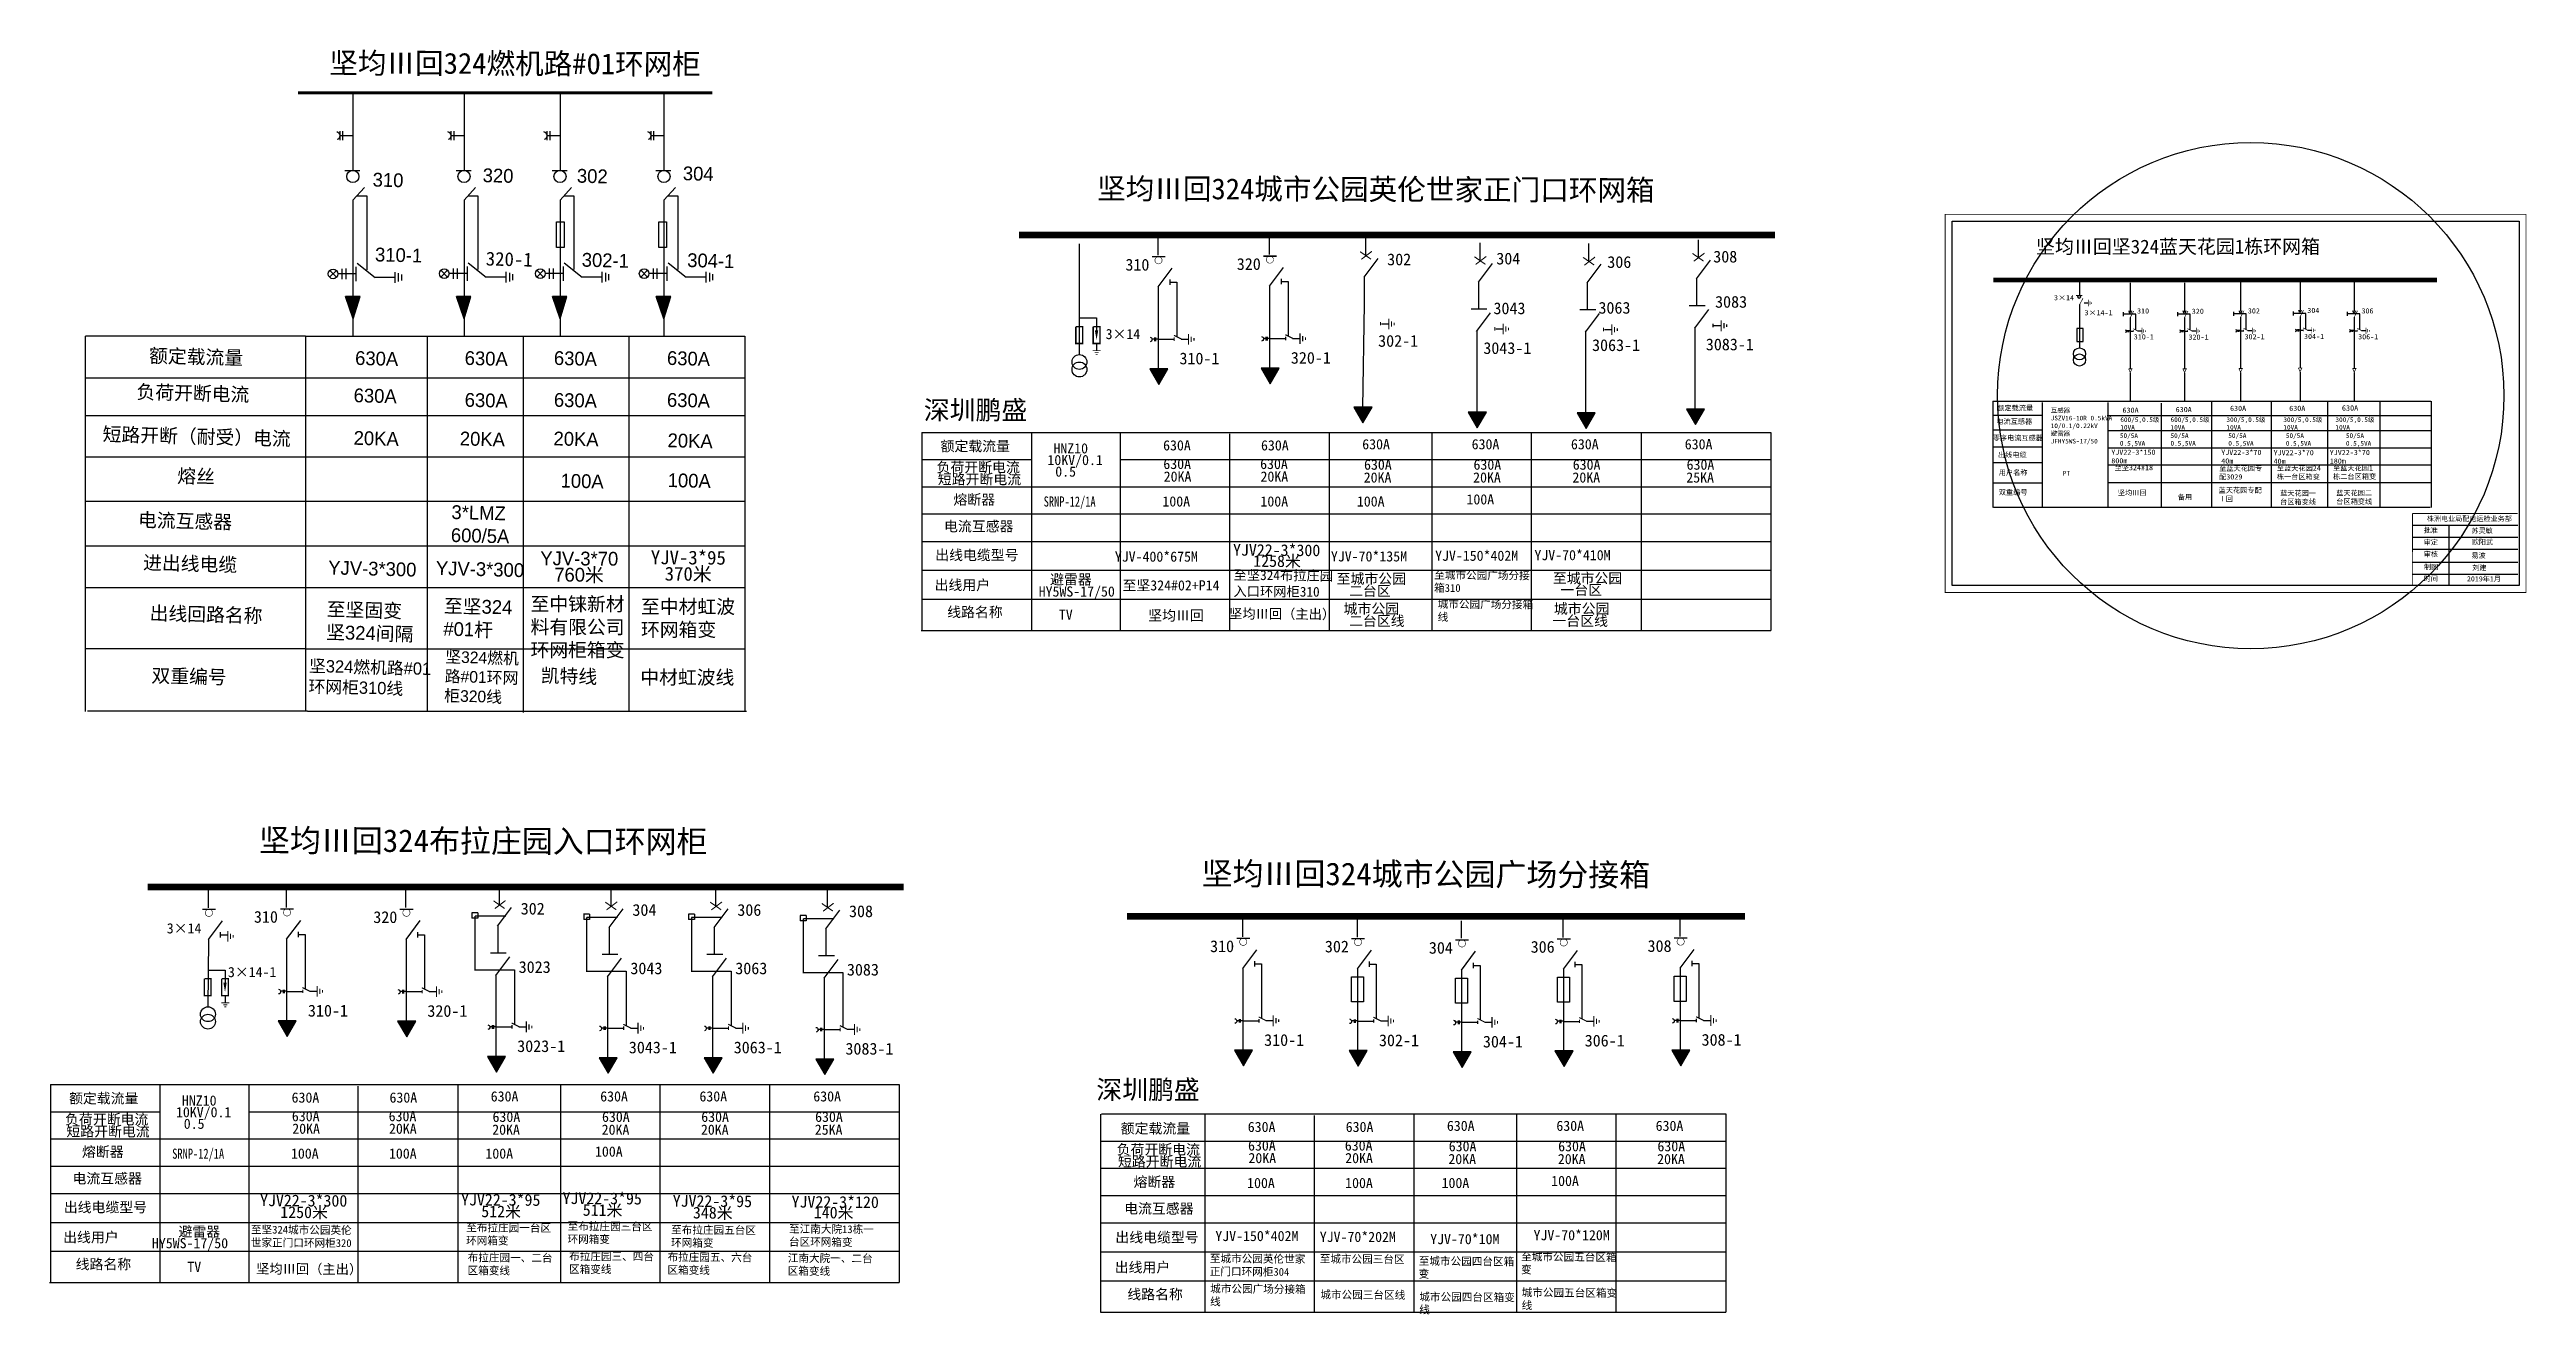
# Model space of a CAD drawing. Header units: millimetres. Extents: x 510 to 1045, y 2237 to 2510.
import ezdxf

# ---------------------------------------------------------------- set-up
doc = ezdxf.new("R2010")
doc.units = ezdxf.units.MM
doc.linetypes.add('ACAD_ISO02W100', pattern=[15, 12, -3])
doc.linetypes.add('CENTER', pattern=[50.8, 31.75, -6.35, 6.35, -6.35])
doc.layers.add('1', color=7, linetype='Continuous')
doc.layers.add('2', color=7, linetype='Continuous')
doc.styles.add('HZ', font='', dxfattribs={"width": 0.75})
doc.styles.add('hztxt_txtstyle_0.00_0_0', font='simkai.ttf')
doc.styles.add('hztxt_txtstyle_2.70_0_0', font='simkai.ttf', dxfattribs={"height": 2.7})
doc.styles.add('字体', font='', dxfattribs={"height": 2.5})
doc.styles.get('HZ').set_extended_font_data('楷体_GB2312')
doc.styles.get('字体').set_extended_font_data('楷体_GB2312')

msp = doc.modelspace()

# ---------------------------------------------------------------- texts
at = {"color": 0}
for s, p in [('310', (742.24, 2462.34)), ('320', (766.31, 2462.49)), ('302', (798.8, 2463.49)), ('304', (822.37, 2463.67)), ('306', (846.35, 2462.92)), ('308', (869.24, 2464.09)), ('3083', (869.64, 2454.32)), ('3043', (821.76, 2452.92)), ('3063', (844.44, 2453.03)), ('302-1', (796.85, 2445.88)), ('3043-1', (819.57, 2444.32)), ('3063-1', (843.06, 2444.96)), ('3083-1', (867.64, 2445.12)), ('310-1', (753.92, 2442.08)), ('320-1', (777.99, 2442.22)), ('310', (553.97, 2321.42)), ('320', (579.76, 2321.36)), ('302', (611.61, 2323.19)), ('304', (635.74, 2322.91)), ('306', (658.4, 2322.91)), ('308', (682.53, 2322.63)), ('310', (760.54, 2315.07)), ('302', (785.34, 2315.01)), ('304', (807.81, 2314.73)), ('306', (829.8, 2314.94)), ('308', (855.05, 2315.12)), ('3023', (611.17, 2310.57)), ('3043', (635.3, 2310.29)), ('3063', (657.96, 2310.29)), ('3083', (682.08, 2310.01)), ('310-1', (565.64, 2301.15)), ('320-1', (591.44, 2301.09)), ('3023-1', (610.85, 2293.48)), ('3043-1', (634.97, 2293.2)), ('3063-1', (657.63, 2293.2)), ('310-1', (772.22, 2294.8)), ('302-1', (797.02, 2294.74)), ('304-1', (819.48, 2294.46)), ('306-1', (841.47, 2294.68)), ('308-1', (866.72, 2294.85)), ('3083-1', (681.76, 2292.92))]:
    msp.add_text(s, height=2.541, dxfattribs=at).set_placement(p)
at = {"color": 0, "linetype": 'Continuous', "style": 'hztxt_txtstyle_2.70_0_0'}
for s, p in [('3×14', (942.86, 2455.93)), ('3×14-1', (949.45, 2452.68)), ('310', (960.8, 2453.07)), ('320', (972.63, 2453.01)), ('302', (984.74, 2453.08)), ('304', (997.59, 2453.17)), ('306', (1009.29, 2453.08)), ('310-1', (960.09, 2447.47)), ('320-1', (971.91, 2447.42)), ('302-1', (984.02, 2447.49)), ('304-1', (996.87, 2447.58)), ('306-1', (1008.57, 2447.49))]:
    msp.add_text(s, height=1.109, dxfattribs=at).set_placement(p)
at = {"style": 'HZ'}
for s, height, p in [('3×14', 2.199, (737.97, 2447.53)), ('深圳鹏盛', 4.096, (698.69, 2430.15)), ('额定载流量', 2.199, (702.31, 2423.3)), ('HNZ10', 2.199, (726.69, 2422.83)), ('630A', 2.199, (750.39, 2423.48)), ('630A', 2.199, (771.54, 2423.48)), ('630A', 2.199, (793.41, 2423.72)), ('630A', 2.199, (817.05, 2423.72)), ('630A', 2.199, (838.5, 2423.72)), ('630A', 2.199, (863.09, 2423.72)), ('负荷开断电流', 2.199, (701.44, 2418.76)), ('10KV/0.1', 2.199, (725.4, 2420.31)), ('0.5', 2.199, (727.09, 2417.81)), ('630A', 2.199, (750.44, 2419.46)), ('20KA', 2.199, (750.52, 2416.74)), ('630A', 2.199, (771.35, 2419.46)), ('20KA', 2.199, (771.43, 2416.74)), ('20KA', 2.199, (793.73, 2416.54)), ('630A', 2.199, (793.8, 2419.31)), ('20KA', 2.199, (817.37, 2416.54)), ('630A', 2.199, (817.45, 2419.31)), ('20KA', 2.199, (838.82, 2416.54)), ('630A', 2.199, (838.89, 2419.31)), ('25KA', 2.199, (863.42, 2416.54)), ('630A', 2.199, (863.49, 2419.31)), ('短路开断电流', 2.199, (701.72, 2416.16)), ('熔断器', 2.199, (705.09, 2411.75)), ('100A', 2.199, (750.24, 2411.36)), ('100A', 2.199, (771.42, 2411.36)), ('100A', 2.199, (792.25, 2411.36)), ('100A', 2.199, (815.93, 2411.81)), ('电流互感器', 2.199, (703.06, 2405.99)), ('出线电缆型号', 2.199, (701.16, 2399.77)), ('YJV-400*675M', 2.1988, (739.96, 2399.44)), ('YJV-70*135M', 2.1988, (786.64, 2399.49)), ('YJV-150*402M', 2.1988, (809.15, 2399.63)), ('YJV-70*410M', 2.1988, (830.61, 2399.76)), ('至城市公园 ', 2.199, (834.58, 2394.78)), ('出线用户 ', 2.199, (701.02, 2393.3)), ('HY5WS-17/50', 2.1988, (723.51, 2391.9)), ('避雷器', 2.199, (725.96, 2394.51)), ('至坚324#02+P14', 2.1988, (741.62, 2393.22)), ('至城市公园 ', 2.199, (787.88, 2394.67)), (' 二台区', 2.199, (789.07, 2392.03)), ('一台区', 2.199, (836.24, 2392.23)), ('线路名称', 2.199, (703.74, 2387.46)), ('TV', 2.199, (727.87, 2386.89)), ('坚均Ⅲ回', 2.199, (747.18, 2386.73)), (' 城市公园 ', 2.199, (787.88, 2388.19)), (' 二台区线', 2.199, (789.07, 2385.55)), (' 一台区线', 2.199, (833.01, 2385.55)), ('  城市公园 ', 2.199, (831.82, 2388.19)), ('3×14', 2.199, (535.14, 2319.11)), ('3×14-1', 2.199, (548.35, 2309.66)), ('630A', 2.199, (605.13, 2282.8)), ('630A', 2.199, (628.78, 2282.8)), ('630A', 2.199, (650.22, 2282.8)), ('630A', 2.199, (674.82, 2282.8)), ('深圳鹏盛', 4.096, (735.96, 2283.3)), ('负荷开断电流', 2.199, (513.16, 2277.84)), ('额定载流量', 2.199, (514.03, 2282.38)), ('10KV/0.1', 2.199, (537.13, 2279.39)), ('HNZ10', 2.199, (538.42, 2281.9)), ('630A', 2.199, (562.11, 2282.55)), ('630A', 2.199, (562.17, 2278.53)), ('630A', 2.199, (583.08, 2278.53)), ('630A', 2.199, (583.26, 2282.55)), ('630A', 2.199, (605.52, 2278.38)), ('630A', 2.199, (629.17, 2278.38)), ('630A', 2.199, (650.61, 2278.38)), ('630A', 2.199, (675.21, 2278.38)), ('短路开断电流', 2.199, (513.45, 2275.24)), ('0.5', 2.199, (538.81, 2276.88)), ('20KA', 2.199, (562.25, 2275.82)), ('20KA', 2.199, (583.15, 2275.82)), ('20KA', 2.199, (605.45, 2275.61)), ('20KA', 2.199, (629.1, 2275.61)), ('20KA', 2.199, (650.54, 2275.61)), ('25KA', 2.199, (675.14, 2275.61)), ('额定载流量', 2.199, (741.23, 2275.87)), ('630A', 2.199, (768.68, 2276.2)), ('630A', 2.199, (768.74, 2272.18)), ('630A', 2.199, (789.65, 2272.18)), ('630A', 2.199, (789.84, 2276.2)), ('630A', 2.199, (811.7, 2276.44)), ('630A', 2.199, (812.1, 2272.03)), ('630A', 2.199, (835.35, 2276.44)), ('630A', 2.199, (835.74, 2272.03)), ('630A', 2.199, (856.8, 2276.44)), ('630A', 2.199, (857.19, 2272.03)), ('熔断器', 2.199, (516.82, 2270.83)), ('100A', 2.199, (561.97, 2270.44)), ('100A', 2.199, (583.14, 2270.44)), ('100A', 2.199, (603.98, 2270.44)), ('100A', 2.199, (627.65, 2270.88)), ('负荷开断电流', 2.199, (740.36, 2271.33)), ('短路开断电流', 2.199, (740.64, 2268.73)), ('20KA', 2.199, (768.82, 2269.47)), ('20KA', 2.199, (789.73, 2269.47)), ('20KA', 2.199, (812.02, 2269.26)), ('20KA', 2.199, (835.67, 2269.26)), ('20KA', 2.199, (857.12, 2269.26)), ('电流互感器', 2.199, (514.78, 2265.07)), ('熔断器', 2.199, (744.01, 2264.32)), ('100A', 2.199, (768.54, 2264.09)), ('100A', 2.199, (789.72, 2264.09)), ('100A', 2.199, (810.55, 2264.09)), ('100A', 2.199, (834.23, 2264.53)), ('出线电缆型号', 2.199, (512.89, 2258.84)), ('电流互感器', 2.199, (741.98, 2258.56)), ('出线用户 ', 2.199, (512.75, 2252.37)), ('HY5WS-17/50', 2.1988, (531.94, 2251.08)), ('避雷器', 2.199, (537.68, 2253.58)), ('出线电缆型号', 2.199, (740.08, 2252.34)), ('YJV-150*402M', 2.1988, (761.67, 2252.63)), ('YJV-70*202M', 2.1988, (784.23, 2252.44)), ('YJV-70*10M', 2.199, (808.09, 2251.96)), ('YJV-70*120M', 2.1988, (830.42, 2252.81)), ('线路名称', 2.199, (515.46, 2246.54)), ('TV', 2.199, (539.59, 2245.96)), ('出线用户 ', 2.199, (739.94, 2245.87)), ('线路名称', 2.199, (742.66, 2240.03))]:
    msp.add_text(s, height=height, dxfattribs=at).set_placement(p)
at = {"attachment_point": 1}
for s, insert, char_height, width, rotation in [('{\\fKaiTi_GB2312|b0|i0|c134|p49;\\P\\H4x;坚均Ⅲ回324燃机路#01环网柜}', (570.27, 2511.37), 1.1323, 448.941, 359.8283), ('{\\f\uffbfﾬￌﾣﾤ_GB2312|b0|i0|c134|p49;\\H4x;\\P310}', (579.79, 2488.46), 0.7449, 295.3559, 358.5424), ('{\\f\uffbfﾬￌﾣﾤ_GB2312|b0|i0|c134|p49;\\P\\H4x;320}', (603.47, 2485.68), 0.7449, 295.3559, 358.5424), ('{\\f\uffbfﾬￌﾣﾤ_GB2312|b0|i0|c134|p49;\\P\\H4x;302}', (623.82, 2485.57), 0.7449, 295.3559, 358.5424), ('{\\f\uffbfﾬￌﾣﾤ_GB2312|b0|i0|c134|p49;\\P\\H4x;304}', (646.71, 2486.1), 0.7449, 295.3559, 358.5424), ('{\\fKaiTi_GB2312|b0|i0|c134|p49;\\P\\fSimSun|b0|i0|c134|p2;\\H4x;坚均Ⅲ回\\fKaiTi_GB2312|b0|i0|c134|p49;324\\fSimSun|b0|i0|c134|p2;城市公园英伦世家正门口环网箱}', (736.14, 2484.24), 1.13231, 448.941, 359.8283), ('{\\f\uffbfﾬￌﾣﾤ_GB2312|b0|i0|c134|p49;\\P\\H4x;310-1}', (580.21, 2468.56), 0.7449, 295.3559, 358.5424), ('{\\fKaiTi_GB2312|b0|i0|c134|p49;\\P\\H4x;320-1}', (604.13, 2467.67), 0.7449, 295.3559, 358.5424), ('{\\f\uffbfﾬￌﾣﾤ_GB2312|b0|i0|c134|p49;\\P\\H4x;302-1}', (624.87, 2467.42), 0.7449, 295.3559, 358.5424), ('{\\f\uffbfﾬￌﾣﾤ_GB2312|b0|i0|c134|p49;\\P\\H4x;304-1}', (647.66, 2467.34), 0.7449, 295.3559, 358.5424), ('{\\f\uffbfﾬￌﾣﾤ_GB2312|b0|i0|c134|p49;\\H4x;额定载流量}', (531.37, 2445.48), 0.7449, 295.3559, 358.5424), ('{\\f\uffbfﾬￌﾣﾤ_GB2312|b0|i0|c134|p49;\\H4x;630A}', (575.88, 2444.95), 0.7449, 295.3559, 358.5424), ('{\\f\uffbfﾬￌﾣﾤ_GB2312|b0|i0|c134|p49;\\H4x;630A}', (599.55, 2444.95), 0.7449, 295.3559, 358.5424), ('{\\f\uffbfﾬￌﾣﾤ_GB2312|b0|i0|c134|p49;\\H4x;630A}', (618.82, 2444.95), 0.7449, 295.3559, 358.5424), ('{\\f\uffbfﾬￌﾣﾤ_GB2312|b0|i0|c134|p49;\\H4x;630A}', (643.25, 2444.95), 0.7449, 295.3559, 358.5424), ('{\\f\uffbfﾬￌﾣﾤ_GB2312|b0|i0|c134|p49;\\H4x;负荷开断电流}', (528.64, 2437.65), 0.7449, 295.3559, 358.5424), ('{\\f\uffbfﾬￌﾣﾤ_GB2312|b0|i0|c134|p49;\\H4x;630A}', (575.56, 2436.89), 0.7449, 295.3559, 358.5424), ('{\\f\uffbfﾬￌﾣﾤ_GB2312|b0|i0|c134|p49;\\H4x;630A}', (599.55, 2435.91), 0.7449, 295.3559, 358.5424), ('{\\f\uffbfﾬￌﾣﾤ_GB2312|b0|i0|c134|p49;\\H4x;630A}', (618.82, 2435.91), 0.7449, 295.3559, 358.5424), ('{\\f\uffbfﾬￌﾣﾤ_GB2312|b0|i0|c134|p49;\\H4x;630A}', (643.25, 2435.91), 0.7449, 295.3559, 358.5424), ('{\\f\uffbfﾬￌﾣﾤ_GB2312|b0|i0|c134|p49;\\H4x;短路开断（耐受）电流}', (521.33, 2428.51), 0.7449, 295.3559, 358.5424), ('{\\f\uffbfﾬￌﾣﾤ_GB2312|b0|i0|c134|p49;\\H4x;20KA}', (575.56, 2427.69), 0.7449, 295.3559, 358.5424), ('{\\f\uffbfﾬￌﾣﾤ_GB2312|b0|i0|c134|p49;\\H4x;20KA}', (598.5, 2427.56), 0.7449, 295.3559, 358.5424), ('{\\f\uffbfﾬￌﾣﾤ_GB2312|b0|i0|c134|p49;\\H4x;20KA}', (618.74, 2427.56), 0.7449, 295.3559, 358.5424), ('{\\f\uffbfﾬￌﾣﾤ_GB2312|b0|i0|c134|p49;\\H4x;20KA}', (643.38, 2427.17), 0.7449, 295.3559, 358.5424), ('{\\f\uffbfﾬￌﾣﾤ_GB2312|b0|i0|c134|p49;\\H4x;熔丝}', (537.46, 2419.49), 0.7449, 295.3559, 358.5424), ('{\\f\uffbfﾬￌﾣﾤ_GB2312|b0|i0|c134|p49;\\H4x;100A}', (620.27, 2418.46), 0.7449, 295.3559, 358.5424), ('{\\f\uffbfﾬￌﾣﾤ_GB2312|b0|i0|c134|p49;\\H4x;100A}', (643.41, 2418.56), 0.7449, 295.3559, 358.5424), ('{\\f\uffbfﾬￌﾣﾤ_GB2312|b0|i0|c134|p49;\\H4x;电流互感器}', (528.98, 2409.99), 0.7449, 295.3559, 358.5424), ('{\\f\uffbfﾬￌﾣﾤ_GB2312|b0|i0|c134|p49;\\H4x;3*LMZ\\P600/5A}', (596.69, 2411.65), 0.7449, 295.3559, 358.5424), ('{\\fSimSun|b0|i0|c134|p2;YJV22-3*300}', (765.5, 2403.27), 2.52, 295.3559, 359.6072), ('{\\f\uffbfﾬￌﾣﾤ_GB2312|b0|i0|c134|p49;\\H4x;进出线电缆}', (530.08, 2400.76), 0.7449, 295.3559, 358.5424), ('{\\f\uffbfﾬￌﾣﾤ_GB2312|b0|i0|c134|p49;\\H4x;YJV-3*300}', (570.07, 2399.67), 0.7449, 295.3559, 358.5424), ('{\\f\uffbfﾬￌﾣﾤ_GB2312|b0|i0|c134|p49;\\H4x;YJV-3*300}', (593.33, 2399.56), 0.7449, 295.3559, 358.5424), ('{\\f\uffbfﾬￌﾣﾤ_GB2312|b0|i0|c134|p49;\\H4x;YJV-3*70}', (615.86, 2401.67), 0.7449, 295.3559, 359.6072), ('{\\f\uffbfﾬￌﾣﾤ_GB2312|b0|i0|c134|p49;\\H4x;760米}', (618.86, 2398.14), 0.7449, 295.3559, 359.6072), ('{\\fSimSun|b0|i0|c134|p2;\\H4x;YJV-3*95}', (639.72, 2401.88), 0.7449, 295.3559, 359.6072), ('{\\fSimSun|b0|i0|c134|p2;\\H4x;370米}', (642.72, 2398.34), 0.7449, 295.3559, 359.6072), ('{\\fSimSun|b0|i0|c134|p2;\\C7;至坚324布拉庄园入口环网柜310}', (765.63, 2397.61), 2.1, 23.3471, 359.6072), ('{\\fSimSun|b0|i0|c134|p2;1258米}', (769.87, 2400.86), 2.52, 295.3559, 359.6072), ('{\\fSimSun|b0|i0|c134|p2;\\C7;至城市公园广场分接箱310}', (808.97, 2397.42), 1.68, 20.619, 359.6072), ('{\\fKaiTi_GB2312|b0|i0|c134|p49;\\H4x;至中铼新材料有限公司环网柜箱变}', (613.73, 2391.78), 0.7449, 24.247, 359.9856), ('{\\f\uffbfﾬￌﾣﾤ_GB2312|b0|i0|c134|p49;\\H4x;出线回路名称}', (531.49, 2389.84), 0.7449, 295.3559, 358.5424), ('{\\f\uffbfﾬￌﾣﾤ_GB2312|b0|i0|c134|p49;\\H4x;至坚固变\\P坚324间隔}', (569.75, 2390.69), 0.7449, 295.3559, 358.5424), ('{\\f\uffbfﾬￌﾣﾤ_GB2312|b0|i0|c134|p49;\\H4x;至坚324\\P#01杆}', (595.07, 2391.41), 0.7449, 295.3559, 358.5424), ('{\\fSimSun|b0|i0|c134|p2;\\H4x;至中材虹波环网箱变}', (637.59, 2391.21), 0.7449, 24.0688, 359.9856), ('{\\fSimSun|b0|i0|c134|p2;坚均Ⅲ回（主出）}', (764.66, 2389.29), 2.1, 295.3559, 359.6072), ('{\\fSimSun|b0|i0|c134|p2;\\C7;城市公园广场分接箱线}', (809.72, 2391.14), 1.68, 20.619, 359.6072), ('{\\f\uffbfﾬￌﾣﾤ_GB2312|b0|i0|c134|p49;\\H4x;双重编号}', (531.88, 2376.36), 0.7449, 295.3559, 358.5424), ('{\\f\uffbfﾬￌﾣﾤ_GB2312|b0|i0|c134|p49;坚324燃机路#01\\P环网柜310线}', (565.92, 2378.28), 2.66, 295.3559, 358.5424), ('{\\f\uffbfﾬￌﾣﾤ_GB2312|b0|i0|c134|p49;坚324燃机\\P路#01环网\\P柜320线}', (595.33, 2380.17), 2.52, 295.3559, 358.5424), ('{\\f\uffbfﾬￌﾣﾤ_GB2312|b0|i0|c134|p49;\\H4x;凯特线}', (615.98, 2376.36), 0.7449, 295.3559, 358.5424), ('{\\fSimSun|b0|i0|c134|p2;\\H4x;中材虹波线}', (637.44, 2375.94), 0.7449, 24.0688, 359.9856), ('{\\fSimSun|b0|i0|c134|p2;\\P坚均Ⅲ回324\\C7;布拉庄园入口环网柜}', (555.1, 2349.86), 4.9, 448.941, 359.8283), ('{\\fSimSun|b0|i0|c134|p2;\\P坚均Ⅲ回324\\C7;城市公园广场分接箱}', (758.75, 2342.68), 4.9, 448.941, 359.8283), ('{\\fSimSun|b0|i0|c134|p2;YJV22-3*300}', (555.3, 2262.71), 2.52, 295.3559, 359.6072), ('{\\fSimSun|b0|i0|c134|p2;1250米}', (559.67, 2260.15), 2.52, 295.3559, 359.6072), ('{\\fSimSun|b0|i0|c134|p2;YJV22-3*95}', (598.73, 2262.87), 2.52, 295.3559, 359.6072), ('{\\fSimSun|b0|i0|c134|p2;512米}', (603.1, 2260.32), 2.52, 295.3559, 359.6072), ('{\\fSimSun|b0|i0|c134|p2;YJV22-3*95}', (620.65, 2263.17), 2.52, 295.3559, 359.6072), ('{\\fSimSun|b0|i0|c134|p2;511米}', (625.02, 2260.62), 2.52, 295.3559, 359.6072), ('{\\fSimSun|b0|i0|c134|p2;YJV22-3*95}', (644.45, 2262.59), 2.52, 295.3559, 359.6072), ('{\\fSimSun|b0|i0|c134|p2;348米}', (648.82, 2260.04), 2.52, 295.3559, 359.6072), ('{\\fSimSun|b0|i0|c134|p2;YJV22-3*120}', (670.13, 2262.41), 2.52, 295.3559, 359.6072), ('{\\fSimSun|b0|i0|c134|p2;140米}', (674.93, 2260.09), 2.52, 295.3559, 359.6072), ('{\\fSimSun|b0|i0|c134|p2;\\C7;至坚324城市公园\\C256;英伦世家正门口环网柜320}', (553.34, 2255.97), 1.68, 23.3471, 359.6072), ('{\\fSimSun|b0|i0|c134|p2;\\C7;至布拉庄园一台区环网箱变}', (599.84, 2256.41), 1.68, 19.191, 359.6072), ('{\\fSimSun|b0|i0|c134|p2;\\C7;至布拉庄园三台区环网箱变}', (621.75, 2256.71), 1.68, 19.191, 359.6072), ('{\\fSimSun|b0|i0|c134|p2;\\C7;至布拉庄园五台区环网箱变}', (644.11, 2255.93), 1.68, 19.191, 359.6072), ('{\\fSimSun|b0|i0|c134|p2;\\C7;至江南大院13栋一台区环网箱变}', (669.58, 2256.12), 1.68, 19.191, 359.6072), ('{\\fSimSun|b0|i0|c134|p2;坚均Ⅲ回（主出）}', (554.46, 2247.73), 2.1, 295.3559, 359.6072), ('{\\fSimSun|b0|i0|c134|p2;\\C7;布拉庄园一、二台区箱变线}', (600.15, 2249.93), 1.68, 19.191, 359.6072), ('{\\fSimSun|b0|i0|c134|p2;\\C7;布拉庄园三、四台区箱变线}', (622.07, 2250.22), 1.68, 19.191, 359.6072), ('{\\fSimSun|b0|i0|c134|p2;\\C7;布拉庄园五、六台区箱变线}', (643.33, 2250.03), 1.68, 19.191, 359.6072), ('{\\fSimSun|b0|i0|c134|p2;\\C7;江南大院一、二台区箱变线}', (669.32, 2249.82), 1.68, 19.191, 359.6072), ('{\\fSimSun|b0|i0|c134|p2;\\C7;至城市公园英伦世家正门口环网柜304}', (760.5, 2249.72), 1.68, 20.619, 359.6072), ('{\\fSimSun|b0|i0|c134|p2;\\C7;至城市公园三台区}', (784.24, 2249.65), 1.68, 20.619, 359.6072), ('{\\fSimSun|b0|i0|c134|p2;\\C7;至城市公园四台区箱变}', (805.63, 2249.17), 1.68, 20.619, 359.6072), ('{\\fSimSun|b0|i0|c134|p2;\\C7;至城市公园五台区箱变}', (827.75, 2250.11), 1.68, 20.619, 359.6072), ('{\\fSimSun|b0|i0|c134|p2;\\C7;城市公园广场分接箱线}', (760.57, 2243.2), 1.68, 20.619, 359.6072), ('{\\fSimSun|b0|i0|c134|p2;\\C7;城市公园三台区线}', (784.37, 2241.92), 1.68, 20.619, 359.6072), ('{\\fSimSun|b0|i0|c134|p2;\\C7;城市公园五台区箱变线}', (827.87, 2242.38), 1.68, 20.619, 359.6072), ('{\\fSimSun|b0|i0|c134|p2;\\C7;城市公园四台区箱变线}', (805.75, 2241.44), 1.68, 20.619, 359.6072)]:
    msp.add_mtext(s, dxfattribs=dict(at, insert=insert, char_height=char_height, width=width, rotation=rotation))
at = {"color": 0, "linetype": 'Continuous', "attachment_point": 1}
for s, insert, char_height, width, style in [('{\\fSimSun|b0|i0|c134|p2;\\C256;坚均Ⅲ回坚324蓝天花园1栋环网箱}', (938.97, 2469.03), 3, 80.4201, '字体'), ('{\\fSimSun|b0|i0|c134|p2;电流互感器}', (930.4, 2430.31), 1.1094, 17.8852, 'hztxt_txtstyle_2.70_0_0'), ('{\\fSimSun|b0|i0|c134|p2;额定载流量}', (930.59, 2433.2), 1.1094, 17.8852, 'hztxt_txtstyle_2.70_0_0'), ('\\A1;{\\fSimSun|b0|i0|c134|p2;互感器\\PJSZV16-10R 0.5kVA\\P10/0.1/0.22kV\\P避雷器\\PJFHY5WS-17/50}', (942.15, 2432.64), 0.9985, 18.4113, 'hztxt_txtstyle_2.70_0_0'), ('\\A1;{\\fSimSun|b0|i0|c134|p2;600/5,0.5级\\P10VA}', (957.19, 2430.63), 0.9985, 18.4113, 'hztxt_txtstyle_2.70_0_0'), ('{\\fSimSun|b0|i0|c134|p2;630A}', (957.66, 2432.74), 1.1094, 17.8852, 'hztxt_txtstyle_2.70_0_0'), ('\\A1;{\\fSimSun|b0|i0|c134|p2;600/5,0.5级\\P10VA}', (968.03, 2430.63), 0.9985, 18.4113, 'hztxt_txtstyle_2.70_0_0'), ('{\\fSimSun|b0|i0|c134|p2;630A}', (969.14, 2432.87), 1.1094, 17.8852, 'hztxt_txtstyle_2.70_0_0'), ('\\A1;{\\fSimSun|b0|i0|c134|p2;300/5,0.5级\\P10VA}', (980.11, 2430.63), 0.9985, 18.4113, 'hztxt_txtstyle_2.70_0_0'), ('{\\fSimSun|b0|i0|c134|p2;630A}', (980.89, 2433.14), 1.1094, 17.8852, 'hztxt_txtstyle_2.70_0_0'), ('\\A1;{\\fSimSun|b0|i0|c134|p2;300/5,0.5级\\P10VA}', (992.41, 2430.63), 0.9985, 18.4113, 'hztxt_txtstyle_2.70_0_0'), ('{\\fSimSun|b0|i0|c134|p2;630A}', (993.68, 2433.14), 1.1094, 17.8852, 'hztxt_txtstyle_2.70_0_0'), ('\\A1;{\\fSimSun|b0|i0|c134|p2;300/5,0.5级\\P10VA}', (1003.66, 2430.63), 0.9985, 18.4113, 'hztxt_txtstyle_2.70_0_0'), ('{\\fSimSun|b0|i0|c134|p2;630A}', (1005.06, 2433.23), 1.1757, 9.454, 'hztxt_txtstyle_0.00_0_0'), ('{\\fSimSun|b0|i0|c134|p2;零序电流互感器}', (929.61, 2426.74), 1.1094, 17.8852, 'hztxt_txtstyle_2.70_0_0'), ('{\\fSimSun|b0|i0|c134|p2;50/5A\\P0.5,5VA}', (957.1, 2427.18), 0.9985, 17.8852, 'hztxt_txtstyle_2.70_0_0'), ('{\\fSimSun|b0|i0|c134|p2;50/5A\\P0.5,5VA}', (968.02, 2427.18), 0.9985, 17.8852, 'hztxt_txtstyle_2.70_0_0'), ('{\\fSimSun|b0|i0|c134|p2;50/5A\\P0.5,5VA}', (980.52, 2427.18), 0.9985, 17.8852, 'hztxt_txtstyle_2.70_0_0'), ('{\\fSimSun|b0|i0|c134|p2;50/5A\\P0.5,5VA}', (992.95, 2427.18), 0.9985, 17.8852, 'hztxt_txtstyle_2.70_0_0'), ('{\\fSimSun|b0|i0|c134|p2;50/5A\\P0.5,5VA}', (1005.93, 2427.18), 0.9985, 17.8852, 'hztxt_txtstyle_2.70_0_0'), ('{\\fSimSun|b0|i0|c134|p2;出线电缆}', (930.74, 2423.1), 1.1094, 17.8852, 'hztxt_txtstyle_2.70_0_0'), ('{\\fSimSun|b0|i0|c134|p2;用户名称}', (930.93, 2419.25), 1.1094, 17.8852, 'hztxt_txtstyle_2.70_0_0'), ('{\\fSimSun|b0|i0|c134|p2;PT}', (944.76, 2419.05), 1.0024, 7.7986, 'hztxt_txtstyle_0.00_0_0'), ('{\\fSimSun|b0|i0|c134|p2;YJV22-3*150 \\P800m}', (955.24, 2423.65), 1.1094, 17.8852, 'hztxt_txtstyle_2.70_0_0'), ('{\\fSimSun|b0|i0|c134|p2;至坚324#18}', (955.94, 2420.31), 1.1094, 9.6036, 'hztxt_txtstyle_2.70_0_0'), ('{\\fSimSun|b0|i0|c134|p2;至蓝天花园专配3029}', (978.53, 2420.17), 1.1094, 9.6036, 'hztxt_txtstyle_2.70_0_0'), ('{\\fSimSun|b0|i0|c134|p2;YJV22-3*70 \\P40m}', (978.99, 2423.61), 1.1094, 17.8852, 'hztxt_txtstyle_2.70_0_0'), ('{\\fSimSun|b0|i0|c134|p2;YJV22-3*70 \\P40m}', (990.3, 2423.55), 1.1094, 17.8852, 'hztxt_txtstyle_2.70_0_0'), ('{\\fSimSun|b0|i0|c134|p2;至蓝天花园24栋一台区箱变}', (991, 2420.21), 1.1094, 9.6036, 'hztxt_txtstyle_2.70_0_0'), ('{\\fSimSun|b0|i0|c134|p2;YJV22-3*70 \\P180m}', (1002.43, 2423.59), 1.1094, 17.8852, 'hztxt_txtstyle_2.70_0_0'), ('{\\fSimSun|b0|i0|c134|p2;至蓝天花园1栋二台区箱变}', (1003.14, 2420.25), 1.1094, 9.6036, 'hztxt_txtstyle_2.70_0_0'), ('{\\fSimSun|b0|i0|c134|p2;双重编号}', (930.93, 2414.99), 1.1094, 17.8852, 'hztxt_txtstyle_2.70_0_0'), ('{\\fSimSun|b0|i0|c134|p2;坚均Ⅲ回}', (956.64, 2414.9), 1.1094, 17.8852, 'hztxt_txtstyle_2.70_0_0'), ('{\\fSimSun|b0|i0|c134|p2;备用}', (969.59, 2413.96), 1.1094, 17.8852, 'hztxt_txtstyle_2.70_0_0'), ('{\\fSimSun|b0|i0|c134|p2;蓝天花园专配Ⅰ回}', (978.42, 2415.43), 1.1094, 9.6036, 'hztxt_txtstyle_2.70_0_0'), ('{\\fSimSun|b0|i0|c134|p2;蓝天花园一台区箱变线}', (991.7, 2414.8), 1.1094, 9.0156, 'hztxt_txtstyle_2.70_0_0'), ('{\\fSimSun|b0|i0|c134|p2;蓝天花园二台区箱变线}', (1003.83, 2414.84), 1.1094, 9.0156, 'hztxt_txtstyle_2.70_0_0'), ('株洲电业局配电运检业务部', (1023.4, 2409.29), 1.0944, 29.9201, '字体'), ('{\\fKaiTi_GB2312|b0|i0|c134|p49;批准}', (1022.74, 2406.79), 1.0944, 8.5588, '字体'), ('\\f\uffbfﾬￌﾣﾤ_GB2312|b0|i0|c134|p49;审定', (1022.74, 2404.2), 1.0944, 8.5588, '字体'), ('{\\fKaiTi|b0|i0|c134|p49;苏灵敏}', (1033.05, 2406.7), 1.0944, 8.5588, '字体'), ('{\\fKaiTi|b0|i0|c134|p49;欧阳武}', (1033.11, 2404.26), 1.0944, 8.5588, '字体'), ('\\f\uffbfﾬￌﾣﾤ_GB2312|b0|i0|c134|p49;审核', (1022.74, 2401.62), 1.0944, 8.5588, '字体'), ('\\f\uffbfﾬￌﾣﾤ_GB2312|b0|i0|c134|p49;制图', (1022.8, 2398.84), 1.0944, 8.5588, '字体'), ('{\\fKaiTi|b0|i0|c134|p49;易波}', (1033.05, 2401.32), 1.0944, 8.5588, '字体'), ('{\\fSimSun|b0|i0|c134|p2;刘建}', (1033.21, 2398.69), 1.0944, 8.5588, '字体'), ('\\f\uffbfﾬￌﾣﾤ_GB2312|b0|i0|c134|p49;时间', (1022.74, 2396.33), 1.0944, 8.5588, '字体'), ('2019{\\fKaiTi|b0|i0|c134|p49;年}1{\\fKaiTi|b0|i0|c134|p49;月}', (1032.07, 2396.28), 1.0944, 16.0081, '字体')]:
    msp.add_mtext(s, dxfattribs=dict(at, insert=insert, char_height=char_height, width=width, style=style))
at = {"char_height": 2.199, "width": 13.4451, "attachment_point": 1, "style": 'HZ'}
for insert in [(724.59, 2413.54), (536.32, 2272.61)]:
    msp.add_mtext('SRNP-12/1A', dxfattribs=dict(at, insert=insert))

# ---------------------------------------------------------------- blocks, each defined once
blk = doc.blocks.new('JD')
for points in [[(-2, 0.2), (-2, -0.2), (2, 0.2), (2, -0.2)], [(1, -1.2), (1, -0.8), (-1, -1.2), (-1, -0.8)], [(-0.5, -1.8), (-0.5, -2.2), (0.5, -1.8), (0.5, -2.2)]]:
    blk.add_trace(points)

# ---------------------------------------------------------------- hatches: boundary and pattern name
h = msp.add_hatch(color=256)
h.paths.add_polyline_path([(575.44, 2456.76), (573.78, 2456.76), (575.44, 2451.91)])
h.paths.add_polyline_path([(576.91, 2456.76), (575.44, 2456.76), (575.44, 2451.91)])
h = msp.add_hatch(color=256)
h.paths.add_polyline_path([(599.36, 2456.76), (597.7, 2456.76), (599.36, 2451.91)])
h.paths.add_polyline_path([(600.84, 2456.76), (599.36, 2456.76), (599.36, 2451.91)])
h = msp.add_hatch(color=256)
h.paths.add_polyline_path([(620.1, 2456.76), (618.44, 2456.76), (620.1, 2451.91)])
h.paths.add_polyline_path([(621.58, 2456.76), (620.1, 2456.76), (620.1, 2451.91)])
h = msp.add_hatch(color=256)
h.paths.add_polyline_path([(642.55, 2456.76), (640.89, 2456.76), (642.55, 2451.91)])
h.paths.add_polyline_path([(644.02, 2456.76), (642.55, 2456.76), (642.55, 2451.91)])
for points in [[(749.45, 2437.75), (751.4, 2441.13), (747.5, 2441.13)], [(773.52, 2437.9), (775.47, 2441.27), (771.57, 2441.27)], [(793.57, 2429.45), (795.52, 2432.83), (791.62, 2432.83)], [(818.27, 2428.34), (820.22, 2431.72), (816.32, 2431.72)], [(841.76, 2428.2), (843.71, 2431.58), (839.82, 2431.58)], [(865.4, 2429.05), (867.35, 2432.42), (863.45, 2432.42)], [(561.17, 2296.83), (563.12, 2300.2), (559.23, 2300.2)], [(586.97, 2296.77), (588.92, 2300.14), (585.02, 2300.14)], [(606.38, 2289.16), (608.33, 2292.53), (604.43, 2292.53)], [(630.5, 2288.88), (632.45, 2292.25), (628.56, 2292.25)], [(653.17, 2288.88), (655.11, 2292.25), (651.22, 2292.25)], [(677.29, 2288.59), (679.24, 2291.97), (675.34, 2291.97)], [(767.75, 2290.48), (769.7, 2293.85), (765.8, 2293.85)], [(792.55, 2290.42), (794.5, 2293.79), (790.6, 2293.79)], [(815.01, 2290.14), (816.96, 2293.51), (813.06, 2293.51)], [(837, 2290.35), (838.95, 2293.73), (835.05, 2293.73)], [(862.26, 2290.53), (864.21, 2293.9), (860.31, 2293.9)]]:
    msp.add_hatch(color=7).paths.add_polyline_path(points)

# ---------------------------------------------------------------- linework, layer by layer
at = {"lineweight": 60}
msp.add_line((563.53, 2500.72), (652.94, 2500.72), dxfattribs=at)
for p, q in [((575.35, 2500.72), (575.35, 2483.98)), ((599.36, 2500.72), (599.36, 2483.98)), ((620.1, 2500.72), (620.1, 2483.98)), ((642.55, 2500.72), (642.55, 2483.98)), ((572.58, 2490.55), (572.58, 2492.44)), ((575.35, 2491.49), (572.58, 2491.49)), ((573.18, 2490.55), (573.18, 2492.44)), ((596.59, 2490.55), (596.59, 2492.44)), ((599.36, 2491.49), (596.59, 2491.49)), ((597.2, 2490.55), (597.2, 2492.44)), ((617.33, 2490.55), (617.33, 2492.44)), ((620.1, 2491.49), (617.33, 2491.49)), ((617.94, 2490.55), (617.94, 2492.44)), ((639.78, 2490.55), (639.78, 2492.44)), ((642.55, 2491.49), (639.78, 2491.49)), ((640.39, 2490.55), (640.39, 2492.44)), ((573.63, 2483.98), (576.86, 2483.98)), ((597.64, 2483.98), (600.88, 2483.98)), ((618.39, 2483.98), (621.62, 2483.98)), ((640.83, 2483.98), (644.07, 2483.98)), ((575.35, 2477.56), (577.86, 2480.32)), ((576.21, 2478.51), (578.35, 2478.51)), ((578.35, 2478.51), (578.35, 2462.52)), ((599.36, 2477.56), (601.87, 2480.32)), ((600.22, 2478.51), (602.37, 2478.51)), ((602.37, 2478.51), (602.37, 2462.58)), ((620.1, 2477.56), (622.61, 2480.32)), ((620.96, 2478.51), (623.11, 2478.51)), ((623.11, 2478.51), (623.11, 2462.58)), ((642.55, 2477.56), (645.06, 2480.32)), ((643.41, 2478.51), (645.56, 2478.51)), ((645.56, 2478.51), (645.56, 2462.58)), ((575.35, 2477.56), (575.35, 2448.18)), ((599.36, 2477.56), (599.36, 2448.18)), ((620.1, 2477.56), (620.1, 2448.18)), ((642.55, 2477.56), (642.55, 2448.18)), ((732.29, 2468.13), (732.29, 2444.19)), ((570.33, 2460.89), (571.79, 2462.36)), ((571.8, 2460.89), (570.34, 2462.36)), ((576, 2461.62), (572.1, 2461.62)), ((573.06, 2460.5), (573.06, 2462.74)), ((573.92, 2460.48), (573.92, 2462.76)), ((576, 2463.15), (576, 2460.09)), ((576.24, 2463.98), (580.16, 2460.87)), ((584.45, 2459.73), (584.45, 2462.01)), ((585.24, 2459.95), (585.24, 2461.77)), ((594.35, 2460.95), (595.81, 2462.42)), ((595.82, 2460.95), (594.36, 2462.42)), ((600.02, 2461.68), (596.12, 2461.68)), ((597.08, 2460.55), (597.08, 2462.8)), ((597.93, 2460.53), (597.93, 2462.82)), ((600.02, 2463.21), (600.02, 2460.14)), ((600.26, 2464.04), (604.17, 2460.93)), ((608.47, 2459.78), (608.47, 2462.07)), ((609.25, 2460.01), (609.25, 2461.83)), ((609.94, 2460.27), (609.94, 2461.54)), ((615.09, 2460.95), (616.55, 2462.42)), ((616.56, 2460.95), (615.1, 2462.42)), ((620.76, 2461.68), (616.86, 2461.68)), ((617.82, 2460.55), (617.82, 2462.8)), ((618.68, 2460.53), (618.68, 2462.82)), ((620.76, 2463.21), (620.76, 2460.14)), ((621, 2464.04), (624.91, 2460.93)), ((629.21, 2459.78), (629.21, 2462.07)), ((630, 2460.01), (630, 2461.83)), ((630.68, 2460.27), (630.68, 2461.54)), ((637.54, 2460.95), (639, 2462.42)), ((639.01, 2460.95), (637.55, 2462.42)), ((643.21, 2461.68), (639.31, 2461.68)), ((640.26, 2460.55), (640.26, 2462.8)), ((641.12, 2460.53), (641.12, 2462.82)), ((643.21, 2463.21), (643.21, 2460.14)), ((643.45, 2464.04), (647.36, 2460.93)), ((651.66, 2459.78), (651.66, 2462.07)), ((652.44, 2460.01), (652.44, 2461.83)), ((653.13, 2460.27), (653.13, 2461.54)), ((748, 2465.35), (750.82, 2465.35)), ((772.07, 2465.49), (774.89, 2465.49)), ((575.44, 2451.91), (573.78, 2456.76)), ((576.91, 2456.76), (573.78, 2456.76)), ((575.44, 2451.91), (576.91, 2456.76)), ((584.45, 2460.87), (580.16, 2460.87)), ((585.92, 2460.21), (585.92, 2461.49)), ((600.84, 2456.76), (597.7, 2456.76)), ((599.36, 2451.91), (597.7, 2456.76)), ((599.36, 2451.91), (600.84, 2456.76)), ((608.47, 2460.93), (604.17, 2460.93)), ((621.58, 2456.76), (618.44, 2456.76)), ((620.1, 2451.91), (618.44, 2456.76)), ((620.1, 2451.91), (621.58, 2456.76)), ((629.21, 2460.93), (624.91, 2460.93)), ((644.02, 2456.76), (640.89, 2456.76)), ((642.55, 2451.91), (640.89, 2456.76)), ((642.55, 2451.91), (644.02, 2456.76)), ((651.66, 2460.93), (647.36, 2460.93)), ((751.82, 2460.4), (751.82, 2459.23)), ((751.84, 2459.81), (753.33, 2459.81)), ((753.33, 2459.81), (753.33, 2448.05)), ((775.88, 2460.54), (775.88, 2459.38)), ((775.91, 2459.95), (777.4, 2459.95)), ((777.4, 2459.95), (777.4, 2448.19)), ((793.82, 2461.05), (793.82, 2455.18)), ((818.52, 2459.94), (818.52, 2454.07)), ((842.01, 2459.8), (842.01, 2453.93)), ((865.65, 2460.64), (865.65, 2454.78)), ((732.27, 2452.1), (736.01, 2452.1)), ((736.01, 2452.1), (736.01, 2449.37)), ((797.56, 2450.86), (799.13, 2450.86)), ((816.94, 2454.1), (820.36, 2454.1)), ((840.44, 2453.96), (843.85, 2453.96)), ((864.07, 2454.8), (867.48, 2454.8)), ((565.14, 2448.18), (517.6, 2448.18)), ((517.6, 2367.07), (517.6, 2448.18)), ((565.14, 2448.18), (660.01, 2448.18)), ((565.14, 2448.18), (565.14, 2367.07)), ((591.37, 2448.18), (591.37, 2367.07)), ((612.14, 2448.18), (612.14, 2366.88)), ((612.14, 2448.18), (612.14, 2366.88)), ((634.97, 2448.18), (634.97, 2367.27)), ((660.01, 2448.18), (660.01, 2367.07)), ((736.01, 2446.5), (736.01, 2445.09)), ((749.38, 2447.52), (752.79, 2447.52)), ((754.3, 2447.55), (755.87, 2447.55)), ((773.45, 2447.66), (776.86, 2447.66)), ((778.37, 2447.69), (779.94, 2447.69)), ((822.26, 2449.75), (823.83, 2449.75)), ((845.76, 2449.61), (847.33, 2449.61)), ((869.39, 2450.46), (870.96, 2450.46)), ((517.6, 2439.14), (660.01, 2439.14)), ((517.6, 2431.06), (660.01, 2431.06)), ((698.28, 2427.35), (698.28, 2384.71)), ((721.94, 2427.35), (721.94, 2384.57)), ((741.12, 2427.35), (741.12, 2384.57)), ((764.73, 2427.03), (764.73, 2384.57)), ((786.3, 2427.21), (786.3, 2384.57)), ((808.46, 2427.22), (808.46, 2384.57)), ((829.93, 2427.22), (829.93, 2384.57)), ((853.67, 2427.37), (853.67, 2384.57)), ((881.66, 2427.37), (881.66, 2384.57)), ((517.6, 2422.07), (660.01, 2422.07)), ((698.28, 2421.49), (721.94, 2421.49)), ((741.12, 2421.49), (881.66, 2421.49)), ((517.6, 2412.51), (660.01, 2412.51)), ((517.6, 2402.86), (660.01, 2402.86)), ((517.6, 2393.86), (660.01, 2393.86)), ((565.14, 2380.6), (517.6, 2380.6)), ((565.14, 2380.6), (660.01, 2380.6)), ((565.53, 2367.13), (517.99, 2367.13)), ((565.53, 2367.13), (660.4, 2367.13)), ((542.85, 2324.35), (545.66, 2324.35)), ((559.73, 2324.42), (562.54, 2324.42)), ((585.52, 2324.36), (588.34, 2324.36)), ((602.34, 2323.54), (601.06, 2323.54)), ((601.08, 2323.56), (601.08, 2322.39)), ((602.36, 2322.4), (601.08, 2322.39)), ((601.7, 2322.86), (601.7, 2311.09)), ((601.75, 2322.89), (608.37, 2322.89)), ((602.36, 2323.55), (602.36, 2322.39)), ((626.46, 2323.26), (625.19, 2323.25)), ((625.21, 2323.27), (625.21, 2322.11)), ((625.82, 2322.57), (625.82, 2310.81)), ((625.88, 2322.6), (632.49, 2322.6)), ((626.49, 2323.27), (626.49, 2322.1)), ((649.12, 2323.26), (647.85, 2323.25)), ((647.87, 2323.27), (647.87, 2322.11)), ((648.48, 2322.57), (648.48, 2310.81)), ((648.54, 2322.6), (655.15, 2322.6)), ((649.15, 2323.27), (649.15, 2322.1)), ((673.25, 2322.98), (671.97, 2322.97)), ((672, 2322.99), (672, 2321.83)), ((673.28, 2322.98), (673.28, 2321.82)), ((544.17, 2317.81), (544.01, 2303.26)), ((546.66, 2319.4), (546.66, 2318.23)), ((546.69, 2318.81), (548.18, 2318.81)), ((563.54, 2319.47), (563.54, 2318.31)), ((563.57, 2318.88), (565.06, 2318.88)), ((565.06, 2318.88), (565.06, 2307.12)), ((589.33, 2319.41), (589.33, 2318.25)), ((589.36, 2318.82), (590.85, 2318.82)), ((590.85, 2318.82), (590.85, 2307.06)), ((606.63, 2320.75), (606.63, 2314.89)), ((626.49, 2322.12), (625.21, 2322.11)), ((630.75, 2320.47), (630.75, 2314.61)), ((649.15, 2322.12), (647.87, 2322.11)), ((653.42, 2320.47), (653.42, 2314.61)), ((673.27, 2321.83), (672, 2321.83)), ((672.61, 2322.29), (672.61, 2310.53)), ((672.67, 2322.32), (679.28, 2322.32)), ((677.54, 2320.19), (677.54, 2314.32)), ((766.3, 2318.07), (769.12, 2318.07)), ((791.1, 2318.01), (793.92, 2318.01)), ((813.56, 2317.73), (816.38, 2317.73)), ((835.55, 2317.94), (838.37, 2317.94)), ((860.81, 2318.12), (863.63, 2318.12)), ((605.05, 2314.91), (608.46, 2314.91)), ((629.18, 2314.63), (632.59, 2314.63)), ((651.84, 2314.63), (655.25, 2314.63)), ((675.96, 2314.35), (679.38, 2314.35)), ((770.11, 2313.12), (770.11, 2311.96)), ((770.14, 2312.53), (771.63, 2312.53)), ((771.63, 2312.53), (771.63, 2300.77)), ((794.91, 2313.06), (794.91, 2311.9)), ((794.94, 2312.47), (796.43, 2312.47)), ((796.43, 2312.47), (796.43, 2300.71)), ((817.38, 2312.78), (817.38, 2311.62)), ((817.4, 2312.2), (818.89, 2312.2)), ((818.89, 2312.2), (818.89, 2300.43)), ((839.37, 2312.99), (839.37, 2311.83)), ((839.39, 2312.41), (840.88, 2312.41)), ((840.88, 2312.41), (840.88, 2300.64)), ((864.62, 2313.17), (864.62, 2312.01)), ((864.65, 2312.59), (866.14, 2312.59)), ((866.14, 2312.59), (866.14, 2300.82)), ((544, 2311.18), (547.73, 2311.18)), ((547.73, 2311.18), (547.73, 2308.45)), ((561.1, 2306.59), (564.52, 2306.59)), ((566.02, 2306.62), (567.59, 2306.62)), ((586.9, 2306.53), (590.31, 2306.53)), ((591.82, 2306.56), (593.39, 2306.56)), ((601.7, 2311.22), (610.26, 2311.22)), ((610.26, 2311.22), (610.26, 2299.45)), ((625.82, 2310.93), (634.39, 2310.93)), ((634.39, 2310.93), (634.39, 2299.17)), ((648.48, 2310.93), (657.05, 2310.93)), ((657.05, 2310.93), (657.05, 2299.17)), ((672.61, 2310.65), (681.17, 2310.65)), ((681.17, 2310.65), (681.17, 2298.89)), ((547.73, 2305.58), (547.73, 2304.17)), ((606.31, 2298.92), (609.72, 2298.92)), ((611.23, 2298.95), (612.8, 2298.95)), ((630.43, 2298.64), (633.85, 2298.64)), ((635.35, 2298.67), (636.92, 2298.67)), ((653.1, 2298.64), (656.51, 2298.64)), ((658.01, 2298.67), (659.58, 2298.67)), ((677.22, 2298.36), (680.63, 2298.36)), ((682.14, 2298.39), (683.71, 2298.39)), ((767.68, 2300.24), (771.09, 2300.24)), ((772.6, 2300.27), (774.17, 2300.27)), ((792.48, 2300.18), (795.89, 2300.18)), ((797.4, 2300.21), (798.97, 2300.21)), ((814.94, 2299.9), (818.35, 2299.9)), ((819.86, 2299.93), (821.43, 2299.93)), ((836.93, 2300.11), (840.34, 2300.11)), ((841.85, 2300.14), (843.42, 2300.14)), ((862.19, 2300.29), (865.6, 2300.29)), ((867.11, 2300.32), (868.67, 2300.32)), ((510, 2286.43), (510, 2243.79)), ((533.66, 2286.43), (533.66, 2243.65)), ((552.85, 2286.43), (552.85, 2243.65)), ((576.45, 2286.1), (576.45, 2243.65)), ((598.02, 2286.28), (598.02, 2243.65)), ((620.18, 2286.29), (620.18, 2243.65)), ((641.65, 2286.29), (641.65, 2243.65)), ((665.39, 2286.44), (665.39, 2243.65)), ((693.39, 2286.44), (693.39, 2243.65)), ((510, 2280.56), (533.66, 2280.56)), ((552.85, 2280.56), (693.39, 2280.56)), ((736.85, 2280.08), (736.85, 2237.3)), ((759.42, 2280.08), (759.42, 2237.3)), ((783.03, 2279.75), (783.03, 2237.3)), ((804.59, 2279.93), (804.59, 2237.3)), ((826.76, 2279.94), (826.76, 2237.3)), ((848.23, 2279.94), (848.23, 2237.3)), ((871.96, 2280.09), (871.96, 2237.3)), ((736.85, 2274.21), (871.96, 2274.21))]:
    msp.add_line(p, q)
at = {"color": 7}
for p, q in [((749.29, 2465.67), (749.29, 2469.44)), ((773.36, 2465.81), (773.36, 2469.58)), ((794.19, 2465.65), (794.19, 2469.42)), ((818.89, 2464.54), (818.89, 2468.32)), ((842.39, 2464.4), (842.39, 2468.17)), ((866.02, 2465.25), (866.02, 2469.02)), ((544.14, 2324.67), (544.14, 2328.44)), ((561.02, 2324.74), (561.02, 2328.51)), ((586.81, 2324.68), (586.81, 2328.45)), ((607, 2325.36), (607, 2329.13)), ((631.13, 2325.08), (631.13, 2328.85)), ((653.79, 2325.08), (653.79, 2328.85)), ((677.91, 2324.79), (677.91, 2328.56)), ((767.59, 2318.39), (767.59, 2322.16)), ((792.39, 2318.33), (792.39, 2322.1)), ((814.85, 2318.05), (814.85, 2321.82)), ((836.84, 2318.26), (836.84, 2322.04)), ((862.1, 2318.44), (862.1, 2322.21))]:
    msp.add_line(p, q, dxfattribs=at)
at = {"color": 0}
for p, q in [((749.32, 2458.84), (749.32, 2440.98)), ((773.39, 2458.98), (773.39, 2441.12)), ((948.35, 2460.31), (948.35, 2457.02)), ((959.33, 2459.7), (959.33, 2453.59)), ((971.05, 2459.7), (971.05, 2453.59)), ((983.16, 2459.77), (983.16, 2453.66)), ((996.01, 2459.86), (996.01, 2453.75)), ((1007.71, 2459.77), (1007.71, 2453.66)), ((793.82, 2455.18), (793.44, 2432.68)), ((948.37, 2454.98), (948.37, 2445.66)), ((949.35, 2455.35), (950.29, 2455.35)), ((959.33, 2452.23), (959.33, 2441.13)), ((971.05, 2452.23), (971.05, 2441.13)), ((983.16, 2452.3), (983.16, 2441.2)), ((996.01, 2452.39), (996.01, 2441.29)), ((1007.71, 2452.3), (1007.71, 2441.2)), ((818.14, 2449.43), (818.14, 2431.57)), ((841.64, 2449.29), (841.64, 2431.43)), ((865.27, 2450.13), (865.27, 2432.27)), ((959.33, 2449.28), (960.03, 2449.28)), ((960.93, 2449.3), (961.87, 2449.3)), ((971.05, 2449.28), (971.74, 2449.28)), ((972.65, 2449.3), (973.59, 2449.3)), ((983.16, 2449.35), (983.85, 2449.35)), ((984.76, 2449.37), (985.7, 2449.37)), ((996.01, 2449.44), (996.71, 2449.44)), ((997.61, 2449.46), (998.55, 2449.46)), ((1007.71, 2449.35), (1008.41, 2449.35)), ((1009.31, 2449.37), (1010.25, 2449.37)), ((940.41, 2431.03), (929.71, 2431.03)), ((940.37, 2427.88), (929.67, 2427.88)), ((940.37, 2424.17), (929.67, 2424.17)), ((940.33, 2420.77), (929.62, 2420.77)), ((940.37, 2416.37), (929.66, 2416.37)), ((561.04, 2317.91), (561.04, 2300.05)), ((586.84, 2317.85), (586.84, 2299.99)), ((606.25, 2310.24), (606.25, 2292.39)), ((630.38, 2309.96), (630.38, 2292.1)), ((653.04, 2309.96), (653.04, 2292.1)), ((677.16, 2309.68), (677.16, 2291.82)), ((767.62, 2311.56), (767.62, 2293.7)), ((792.42, 2311.5), (792.42, 2293.64)), ((814.88, 2311.22), (814.88, 2293.36)), ((836.87, 2311.43), (836.87, 2293.58)), ((862.13, 2311.61), (862.13, 2293.76))]:
    msp.add_line(p, q, dxfattribs=at)
at = {"color": 0, "linetype": 'CENTER'}
for p, q in [((959.34, 2440.23), (959.34, 2434.1)), ((971.06, 2440.23), (971.06, 2434.1)), ((983.17, 2440.3), (983.17, 2434.16)), ((996.02, 2440.39), (996.02, 2434.25)), ((1007.72, 2440.3), (1007.72, 2434.16))]:
    msp.add_line(p, q, dxfattribs=at)
at = {"color": 0, "linetype": 'Continuous'}
for p, q in [((929.64, 2434.11), (1024.3, 2434.11)), ((929.68, 2411.17), (929.68, 2434.11)), ((940.31, 2433.86), (940.31, 2411.17)), ((954.35, 2431.05), (1024.34, 2431.05)), ((954.52, 2433.86), (954.52, 2411.17)), ((966.04, 2433.71), (966.04, 2411.18)), ((976.87, 2434.07), (976.87, 2411.17)), ((989.76, 2434.07), (989.76, 2411.17)), ((1001.96, 2434.05), (1001.96, 2411.16)), ((1013.23, 2433.97), (1013.23, 2411.08)), ((1024.36, 2434.09), (1024.36, 2411.15)), ((954.52, 2427.75), (1024.36, 2427.75)), ((954.52, 2424.07), (1024.25, 2424.07)), ((954.52, 2420.34), (1024.44, 2420.34)), ((954.52, 2416.54), (1024.34, 2416.54)), ((1024.09, 2411.17), (929.76, 2411.17)), ((1020.3, 2407.36), (1043.05, 2407.36)), ((1020.3, 2404.76), (1043.05, 2404.76)), ((1028.19, 2407.36), (1028.19, 2394.43)), ((1020.3, 2402.17), (1043.05, 2402.17)), ((1020.3, 2399.35), (1043.05, 2399.35)), ((1020.3, 2396.75), (1043.05, 2396.75))]:
    msp.add_line(p, q, dxfattribs=at)
at = {"linetype": 'Continuous'}
for p, q in [((698.28, 2427.37), (881.66, 2427.37)), ((700.34, 2421.49), (721.29, 2421.49)), ((698.28, 2415.63), (752.18, 2415.63)), ((751.92, 2415.63), (881.66, 2415.63)), ((698.28, 2409.76), (881.66, 2409.76)), ((698.28, 2403.82), (881.66, 2403.82)), ((698.28, 2397.58), (881.66, 2397.58)), ((698.28, 2391.34), (881.66, 2391.34)), ((698.09, 2384.57), (881.66, 2384.57)), ((510, 2286.44), (693.39, 2286.44)), ((512.07, 2280.56), (533.01, 2280.56)), ((737.1, 2280.09), (871.96, 2280.09)), ((510, 2274.7), (563.9, 2274.7)), ((563.65, 2274.7), (693.39, 2274.7)), ((510, 2268.84), (693.39, 2268.84)), ((736.85, 2268.35), (770.47, 2268.35)), ((770.22, 2268.35), (871.96, 2268.35)), ((510, 2262.9), (693.39, 2262.9)), ((736.85, 2262.49), (871.96, 2262.49)), ((510, 2256.65), (693.39, 2256.65)), ((736.85, 2256.55), (871.96, 2256.55)), ((510, 2250.42), (693.39, 2250.42)), ((736.85, 2250.3), (871.96, 2250.3)), ((509.82, 2243.65), (693.39, 2243.65)), ((736.85, 2244.06), (871.96, 2244.06)), ((736.85, 2237.3), (871.96, 2237.3))]:
    msp.add_line(p, q, dxfattribs=at)
for points in [[(619.34, 2472.85), (621.02, 2472.85), (621.02, 2467.3), (619.34, 2467.3)], [(641.45, 2472.85), (643.13, 2472.85), (643.13, 2467.3), (641.45, 2467.3)]]:
    msp.add_lwpolyline(points, close=True)
at = {"color": 0, "linetype": 'Continuous', "const_width": 0.182}
msp.add_lwpolyline([(919.36, 2474.49), (1044.84, 2474.49), (1044.84, 2392.78), (919.36, 2392.78)], close=True, dxfattribs=at)
at = {"color": 0, "linetype": 'Continuous'}
msp.add_lwpolyline([(920.83, 2473.01), (1043.36, 2473.01), (1043.36, 2394.26), (920.83, 2394.26)], close=True, dxfattribs=at)
for points, const_width in [([(719.25, 2470.04), (882.6, 2470.04)], 1.45), ([(748, 2465.35), (750.82, 2465.35)], 0.239), ([(772.07, 2465.49), (774.89, 2465.49)], 0.239), ([(792.93, 2466.44), (795.31, 2464.8)], 0.239), ([(793.21, 2464.77), (795.51, 2466.51)], 0.239), ([(817.64, 2465.34), (820.02, 2463.69)], 0.239), ([(817.91, 2463.67), (820.21, 2465.4)], 0.239), ([(841.13, 2465.19), (843.51, 2463.55)], 0.239), ([(841.41, 2463.52), (843.71, 2465.26)], 0.239), ([(864.76, 2466.04), (867.14, 2464.39)], 0.239), ([(865.04, 2464.37), (867.34, 2466.1)], 0.239), ([(797.35, 2451.26), (797.35, 2450.49)], 0.25), ([(869.18, 2450.86), (869.18, 2450.09)], 0.25), ([(731.54, 2450.24), (731.54, 2446.59), (733, 2446.59), (733, 2450.24), (731.59, 2450.24)], 0.308), ([(735.28, 2450.24), (735.28, 2446.59), (736.74, 2446.59), (736.74, 2450.24), (735.32, 2450.24)], 0.308), ([(752.73, 2448.35), (754.39, 2447.52)], 0.25), ([(752.79, 2447.9), (752.79, 2447.13)], 0.25), ([(776.8, 2448.49), (778.46, 2447.66)], 0.25), ([(776.86, 2448.04), (776.86, 2447.28)], 0.25), ([(822.05, 2450.15), (822.05, 2449.39)], 0.25), ([(845.54, 2450.01), (845.54, 2449.24)], 0.25), ([(530.98, 2329.12), (694.32, 2329.12)], 1.45), ([(542.85, 2324.35), (545.66, 2324.35)], 0.239), ([(559.73, 2324.42), (562.54, 2324.42)], 0.239), ([(585.52, 2324.36), (588.34, 2324.36)], 0.239), ([(605.74, 2326.15), (608.12, 2324.5)], 0.239), ([(606.02, 2324.48), (608.32, 2326.21)], 0.239), ([(629.87, 2325.87), (632.25, 2324.22)], 0.239), ([(630.15, 2324.2), (632.45, 2325.93)], 0.239), ([(652.53, 2325.87), (654.91, 2324.22)], 0.239), ([(652.81, 2324.2), (655.11, 2325.93)], 0.239), ([(676.66, 2325.58), (679.04, 2323.94)], 0.239), ([(676.94, 2323.91), (679.23, 2325.65)], 0.239), ([(742.56, 2322.77), (876.09, 2322.77)], 1.45), ([(766.3, 2318.07), (769.12, 2318.07)], 0.239), ([(791.1, 2318.01), (793.92, 2318.01)], 0.239), ([(813.56, 2317.73), (816.38, 2317.73)], 0.239), ([(835.55, 2317.94), (838.37, 2317.94)], 0.239), ([(860.81, 2318.12), (863.63, 2318.12)], 0.239), ([(543.27, 2309.31), (543.27, 2305.67), (544.72, 2305.67), (544.72, 2309.31), (543.31, 2309.31)], 0.308), ([(547, 2309.31), (547, 2305.67), (548.46, 2305.67), (548.46, 2309.31), (547.05, 2309.31)], 0.308), ([(564.45, 2307.42), (566.12, 2306.59)], 0.25), ([(564.52, 2306.97), (564.52, 2306.21)], 0.25), ([(590.25, 2307.36), (591.91, 2306.53)], 0.25), ([(590.31, 2306.91), (590.31, 2306.15)], 0.25), ([(771.03, 2301.07), (772.69, 2300.24)], 0.25), ([(795.83, 2301.01), (797.49, 2300.18)], 0.25), ([(840.28, 2300.94), (841.94, 2300.11)], 0.25), ([(865.54, 2301.12), (867.2, 2300.29)], 0.25), ([(609.66, 2299.75), (611.32, 2298.92)], 0.25), ([(609.72, 2299.31), (609.72, 2298.54)], 0.25), ([(633.78, 2299.47), (635.45, 2298.64)], 0.25), ([(633.85, 2299.02), (633.85, 2298.25)], 0.25), ([(656.44, 2299.47), (658.11, 2298.64)], 0.25), ([(656.51, 2299.02), (656.51, 2298.25)], 0.25), ([(680.57, 2299.19), (682.24, 2298.36)], 0.25), ([(680.63, 2298.74), (680.63, 2297.97)], 0.25), ([(771.09, 2300.62), (771.09, 2299.85)], 0.25), ([(795.89, 2300.56), (795.89, 2299.79)], 0.25), ([(818.29, 2300.73), (819.96, 2299.9)], 0.25), ([(818.35, 2300.28), (818.35, 2299.52)], 0.25), ([(840.34, 2300.5), (840.34, 2299.73)], 0.25), ([(865.6, 2300.67), (865.6, 2299.91)], 0.25)]:
    msp.add_lwpolyline(points, dxfattribs=dict(const_width=const_width))
at = {"const_width": 0.12}
for points in [[(748.62, 2464.56, 1), (750.17, 2464.56, 1)], [(772.69, 2464.71, 1), (774.24, 2464.71, 1)], [(543.46, 2323.56, 1), (545.02, 2323.56, 1)], [(560.34, 2323.64, 1), (561.9, 2323.64, 1)], [(586.14, 2323.58, 1), (587.69, 2323.58, 1)], [(766.92, 2317.29, 1), (768.47, 2317.29, 1)], [(791.72, 2317.23, 1), (793.27, 2317.23, 1)], [(814.18, 2316.95, 1), (815.74, 2316.95, 1)], [(836.17, 2317.16, 1), (837.72, 2317.16, 1)], [(861.42, 2317.34, 1), (862.98, 2317.34, 1)]]:
    msp.add_lwpolyline(points, format="xyb", close=True, dxfattribs=at)
at = {"color": 0}
for points, const_width in [([(929.76, 2460.31), (1025.61, 2460.31)], 0.998), ([(947.6, 2456.97), (949, 2456.97)], 0.238), ([(948.37, 2454.95), (949.12, 2456.37)], 0.15), ([(958.89, 2453.57), (959.78, 2453.57)], 0.15), ([(959.33, 2452.19), (960.08, 2453.61)], 0.15), ([(970.61, 2453.57), (971.5, 2453.57)], 0.15), ([(971.05, 2452.19), (971.8, 2453.61)], 0.15), ([(982.72, 2453.64), (983.6, 2453.64)], 0.15), ([(983.16, 2452.26), (983.91, 2453.68)], 0.15), ([(995.57, 2453.73), (996.46, 2453.73)], 0.15), ([(996.01, 2452.35), (996.76, 2453.77)], 0.15), ([(1007.27, 2453.64), (1008.16, 2453.64)], 0.15), ([(1007.71, 2452.26), (1008.46, 2453.68)], 0.15), ([(959.99, 2449.78), (960.99, 2449.28)], 0.15), ([(960.03, 2449.51), (960.03, 2449.05)], 0.15), ([(971.71, 2449.78), (972.7, 2449.28)], 0.15), ([(971.74, 2449.51), (971.74, 2449.05)], 0.15), ([(983.82, 2449.85), (984.81, 2449.35)], 0.15), ([(983.85, 2449.58), (983.85, 2449.12)], 0.15), ([(996.67, 2449.94), (997.67, 2449.44)], 0.15), ([(996.71, 2449.67), (996.71, 2449.21)], 0.15), ([(1008.37, 2449.85), (1009.37, 2449.35)], 0.15), ([(1008.41, 2449.58), (1008.41, 2449.12)], 0.15), ([(958.97, 2441.11), (959.73, 2441.11), (959.34, 2440.34), (958.98, 2441.12)], 0.15), ([(970.69, 2441.11), (971.45, 2441.11), (971.06, 2440.34), (970.69, 2441.12)], 0.15), ([(982.79, 2441.18), (983.56, 2441.18), (983.17, 2440.4), (982.8, 2441.19)], 0.15), ([(995.65, 2441.27), (996.41, 2441.27), (996.02, 2440.49), (995.66, 2441.28)], 0.15), ([(1007.35, 2441.18), (1008.11, 2441.18), (1007.72, 2440.4), (1007.36, 2441.19)], 0.15)]:
    msp.add_lwpolyline(points, dxfattribs=dict(at, const_width=const_width))
for points in [[(957.82, 2453.35), (957.82, 2452.51)], [(969.54, 2453.35), (969.54, 2452.51)], [(981.65, 2453.42), (981.65, 2452.58)], [(994.5, 2453.51), (994.5, 2452.67)], [(1006.2, 2453.42), (1006.2, 2452.58)], [(947.77, 2449.82), (947.77, 2447.02), (949.16, 2447.02), (949.16, 2449.85), (947.77, 2449.85)], [(958.83, 2449.29), (958.52, 2449.29)], [(958.83, 2449.5), (958.83, 2449.05)], [(958.97, 2449.5), (958.97, 2449.05)], [(959.33, 2449.29), (958.97, 2449.29)], [(970.55, 2449.29), (970.23, 2449.29)], [(970.55, 2449.5), (970.55, 2449.05)], [(970.69, 2449.5), (970.69, 2449.05)], [(971.05, 2449.29), (970.69, 2449.29)], [(982.66, 2449.36), (982.34, 2449.36)], [(982.66, 2449.57), (982.66, 2449.11)], [(982.8, 2449.57), (982.8, 2449.11)], [(983.16, 2449.36), (982.8, 2449.36)], [(995.51, 2449.45), (995.2, 2449.45)], [(995.51, 2449.66), (995.51, 2449.2)], [(995.65, 2449.66), (995.65, 2449.2)], [(996.01, 2449.45), (995.65, 2449.45)], [(1007.21, 2449.36), (1006.9, 2449.36)], [(1007.21, 2449.57), (1007.21, 2449.11)], [(1007.35, 2449.57), (1007.35, 2449.11)], [(1007.71, 2449.36), (1007.35, 2449.36)]]:
    msp.add_lwpolyline(points, dxfattribs=at)
at = {"color": 0, "linetype": 'ACAD_ISO02W100'}
for points in [[(960.56, 2449.52), (960.56, 2452.93), (957.82, 2452.93)], [(972.28, 2449.52), (972.28, 2452.93), (969.54, 2452.93)], [(984.39, 2449.59), (984.39, 2453), (981.65, 2453)], [(997.24, 2449.68), (997.24, 2453.09), (994.5, 2453.09)], [(1008.94, 2449.59), (1008.94, 2453), (1006.2, 2453)]]:
    msp.add_lwpolyline(points, dxfattribs=at)
for points, format in [([(736.01, 2449.42, 0.718, 0, 0), (736.01, 2447.37, 0, 0, 0)], "xyseb"), ([(747.56, 2447.96, -0.877934), (747.58, 2446.94)], "xyb"), ([(771.63, 2448.1, -0.877934), (771.65, 2447.09)], "xyb"), ([(547.73, 2308.49, 0.718, 0, 0), (547.73, 2306.44, 0, 0, 0)], "xyseb"), ([(559.29, 2307.03, -0.877934), (559.31, 2306.02)], "xyb"), ([(585.08, 2306.97, -0.877934), (585.1, 2305.96)], "xyb"), ([(604.49, 2299.36, -0.877934), (604.51, 2298.35)], "xyb"), ([(628.62, 2299.08, -0.877934), (628.64, 2298.07)], "xyb"), ([(651.28, 2299.08, -0.877934), (651.3, 2298.07)], "xyb"), ([(675.41, 2298.8, -0.877934), (675.43, 2297.78)], "xyb"), ([(765.86, 2300.68, -0.877934), (765.88, 2299.67)], "xyb"), ([(790.66, 2300.62, -0.877934), (790.68, 2299.61)], "xyb"), ([(813.13, 2300.34, -0.877934), (813.15, 2299.33)], "xyb"), ([(835.11, 2300.55, -0.877934), (835.13, 2299.54)], "xyb"), ([(860.37, 2300.73, -0.877934), (860.39, 2299.72)], "xyb")]:
    msp.add_lwpolyline(points, format=format)
for points in [[(748.54, 2447.53), (748.01, 2447.53)], [(748.54, 2447.88), (748.54, 2447.12)], [(748.77, 2447.88), (748.77, 2447.12)], [(749.38, 2447.53), (748.77, 2447.53)], [(772.61, 2447.67), (772.08, 2447.67)], [(772.61, 2448.02), (772.61, 2447.26)], [(772.84, 2448.02), (772.84, 2447.26)], [(773.45, 2447.67), (772.84, 2447.67)], [(560.26, 2306.6), (559.74, 2306.6)], [(560.26, 2306.95), (560.26, 2306.19)], [(560.5, 2306.95), (560.5, 2306.19)], [(561.1, 2306.6), (560.5, 2306.6)], [(586.06, 2306.54), (585.53, 2306.54)], [(586.06, 2306.89), (586.06, 2306.13)], [(586.29, 2306.89), (586.29, 2306.13)], [(586.9, 2306.54), (586.29, 2306.54)], [(605.47, 2298.93), (604.94, 2298.93)], [(605.47, 2299.28), (605.47, 2298.52)], [(605.7, 2299.28), (605.7, 2298.52)], [(606.31, 2298.93), (605.7, 2298.93)], [(629.59, 2298.65), (629.07, 2298.65)], [(629.59, 2299), (629.59, 2298.24)], [(629.83, 2299), (629.83, 2298.24)], [(630.43, 2298.65), (629.83, 2298.65)], [(652.26, 2298.65), (651.73, 2298.65)], [(652.26, 2299), (652.26, 2298.24)], [(652.49, 2299), (652.49, 2298.24)], [(653.09, 2298.65), (652.49, 2298.65)], [(676.38, 2298.37), (675.85, 2298.37)], [(676.38, 2298.72), (676.38, 2297.96)], [(676.61, 2298.72), (676.61, 2297.96)], [(677.22, 2298.37), (676.61, 2298.37)], [(766.84, 2300.25), (766.31, 2300.25)], [(766.84, 2300.6), (766.84, 2299.84)], [(767.07, 2300.6), (767.07, 2299.84)], [(767.68, 2300.25), (767.07, 2300.25)], [(791.64, 2300.19), (791.11, 2300.19)], [(791.64, 2300.54), (791.64, 2299.78)], [(791.87, 2300.54), (791.87, 2299.78)], [(792.48, 2300.19), (791.87, 2300.19)], [(814.1, 2299.91), (813.57, 2299.91)], [(814.1, 2300.26), (814.1, 2299.5)], [(814.33, 2300.26), (814.33, 2299.5)], [(814.94, 2299.91), (814.33, 2299.91)], [(836.09, 2300.12), (835.56, 2300.12)], [(836.09, 2300.47), (836.09, 2299.72)], [(836.32, 2300.47), (836.32, 2299.72)], [(836.93, 2300.12), (836.32, 2300.12)], [(861.35, 2300.3), (860.82, 2300.3)], [(861.35, 2300.65), (861.35, 2299.89)], [(861.58, 2300.65), (861.58, 2299.89)], [(862.18, 2300.3), (861.58, 2300.3)]]:
    msp.add_lwpolyline(points)
at = {"color": 0}
for points in [[(958.25, 2449.55, -0.877934), (958.26, 2448.94)], [(969.97, 2449.55, -0.877934), (969.98, 2448.94)], [(982.08, 2449.62, -0.877934), (982.09, 2449.01)], [(994.93, 2449.7, -0.877934), (994.94, 2449.1)], [(1006.63, 2449.62, -0.877934), (1006.64, 2449.01)]]:
    msp.add_lwpolyline(points, format="xyb", dxfattribs=at)
at = {"color": 7}
for points in [[(749.45, 2437.75), (751.4, 2441.13), (747.5, 2441.13)], [(773.52, 2437.9), (775.47, 2441.27), (771.57, 2441.27)], [(793.57, 2429.45), (795.52, 2432.83), (791.62, 2432.83)], [(818.27, 2428.34), (820.22, 2431.72), (816.32, 2431.72)], [(841.76, 2428.2), (843.71, 2431.58), (839.82, 2431.58)], [(865.4, 2429.05), (867.35, 2432.42), (863.45, 2432.42)], [(561.17, 2296.83), (563.12, 2300.2), (559.23, 2300.2)], [(586.97, 2296.77), (588.92, 2300.14), (585.02, 2300.14)], [(606.38, 2289.16), (608.33, 2292.53), (604.43, 2292.53)], [(630.5, 2288.88), (632.45, 2292.25), (628.56, 2292.25)], [(653.17, 2288.88), (655.11, 2292.25), (651.22, 2292.25)], [(677.29, 2288.59), (679.24, 2291.97), (675.34, 2291.97)], [(767.75, 2290.48), (769.7, 2293.85), (765.8, 2293.85)], [(792.55, 2290.42), (794.5, 2293.79), (790.6, 2293.79)], [(815.01, 2290.14), (816.96, 2293.51), (813.06, 2293.51)], [(837, 2290.35), (838.95, 2293.73), (835.05, 2293.73)], [(862.26, 2290.53), (864.21, 2293.9), (860.31, 2293.9)]]:
    msp.add_lwpolyline(points, close=True, dxfattribs=at)
at = {"color": 0, "linetype": 'Continuous', "const_width": 0.182}
for points in [[(1020.3, 2409.84), (1020.28, 2394.47)], [(1020.3, 2409.84), (1043.05, 2409.84)]]:
    msp.add_lwpolyline(points, dxfattribs=at)
at = {"color": 1}
msp.add_circle((985.36, 2435.33), 54.7, dxfattribs=at)
for centre, radius in [((575.35, 2482.67), 1.31), ((599.36, 2482.67), 1.31), ((620.1, 2482.67), 1.31), ((642.55, 2482.67), 1.31), ((571.07, 2461.62), 1.04), ((595.08, 2461.68), 1.04), ((615.83, 2461.68), 1.04), ((638.27, 2461.68), 1.04), ((732.32, 2442.58), 1.61), ((732.32, 2440.97), 1.61), ((544.04, 2301.65), 1.61), ((544.04, 2300.04), 1.61)]:
    msp.add_circle(centre, radius)
at = {"color": 0}
for centre, radius in [((948.3, 2456.64), 0.305), ((959.33, 2453.36), 0.192), ((971.05, 2453.36), 0.192), ((983.16, 2453.43), 0.192), ((996.01, 2453.52), 0.192), ((1007.71, 2453.43), 0.192)]:
    msp.add_circle(centre, radius, dxfattribs=at)
for centre in [(571.77, 2491.49), (595.78, 2491.49), (616.52, 2491.49), (638.97, 2491.49)]:
    msp.add_arc(centre, 0.81, 285.4746, 83.4913)
at = {"layer": '1'}
for points in [[(747.56, 2447.97, -0.877934), (747.58, 2446.96)], [(771.63, 2448.11, -0.877934), (771.65, 2447.1)], [(559.29, 2307.04, -0.877934), (559.31, 2306.03)], [(585.08, 2306.98, -0.877934), (585.1, 2305.97)], [(604.49, 2299.37, -0.877934), (604.51, 2298.36)], [(628.62, 2299.09, -0.877934), (628.64, 2298.08)], [(651.28, 2299.09, -0.877934), (651.3, 2298.08)], [(675.4, 2298.81, -0.877934), (675.42, 2297.8)], [(765.86, 2300.69, -0.877934), (765.88, 2299.68)], [(790.66, 2300.63, -0.877934), (790.68, 2299.62)], [(813.12, 2300.35, -0.877934), (813.14, 2299.34)], [(835.11, 2300.57, -0.877934), (835.13, 2299.55)], [(860.37, 2300.74, -0.877934), (860.39, 2299.73)]]:
    msp.add_lwpolyline(points, format="xyb", dxfattribs=at)
at = {"layer": '2'}
for p, q in [((749.32, 2458.81), (752.35, 2462.85)), ((773.39, 2458.96), (776.41, 2463)), ((793.81, 2460.95), (796.83, 2464.98)), ((818.51, 2459.84), (821.54, 2463.88)), ((842, 2459.7), (845.03, 2463.74)), ((865.64, 2460.54), (868.66, 2464.58)), ((818.13, 2449.18), (821.15, 2453.22)), ((841.62, 2449.04), (844.64, 2453.08)), ((865.25, 2449.88), (868.28, 2453.92)), ((606.62, 2320.65), (609.64, 2324.69)), ((630.74, 2320.37), (633.77, 2324.41)), ((653.41, 2320.37), (656.43, 2324.41)), ((677.53, 2320.09), (680.56, 2324.13)), ((544.17, 2317.81), (547.19, 2321.85)), ((561.04, 2317.89), (564.07, 2321.93)), ((586.84, 2317.83), (589.86, 2321.87)), ((606.23, 2310), (609.26, 2314.04)), ((630.36, 2309.71), (633.38, 2313.75)), ((653.02, 2309.71), (656.05, 2313.75)), ((677.15, 2309.43), (680.17, 2313.47)), ((767.62, 2311.54), (770.64, 2315.58)), ((792.42, 2311.48), (795.44, 2315.52)), ((814.88, 2311.2), (817.91, 2315.24)), ((836.87, 2311.41), (839.9, 2315.45)), ((862.13, 2311.59), (865.15, 2315.63))]:
    msp.add_line(p, q, dxfattribs=at)
for points in [[(791.1, 2309.73), (793.71, 2309.73), (793.71, 2304.29), (791.1, 2304.29)], [(813.57, 2309.45), (816.17, 2309.45), (816.17, 2304.02), (813.57, 2304.02)], [(835.56, 2309.67), (838.16, 2309.67), (838.16, 2304.23), (835.56, 2304.23)], [(860.81, 2309.84), (863.42, 2309.84), (863.42, 2304.41), (860.81, 2304.41)]]:
    msp.add_lwpolyline(points, close=True, dxfattribs=at)
at = {"layer": '2', "color": 0}
for centre in [(948.37, 2444.33), (948.37, 2443.02)]:
    msp.add_circle(centre, 1.31, dxfattribs=at)

# ---------------------------------------------------------------- block references
at = {"xscale": 0.5830959386162249, "yscale": 0.5830959386162249, "zscale": 0.5830959387198472, "rotation": 90}
for p in [(799.15, 2450.82), (823.86, 2449.71), (870.98, 2450.41), (755.89, 2447.5), (779.96, 2447.65), (847.35, 2449.57), (548.34, 2318.46), (567.62, 2306.58), (593.41, 2306.52), (774.19, 2300.23), (798.99, 2300.17), (821.45, 2299.89), (843.44, 2300.1), (868.7, 2300.28), (612.82, 2298.91), (636.95, 2298.63), (659.61, 2298.63), (683.73, 2298.34)]:
    msp.add_blockref('JD', p, dxfattribs=at)
at = {"color": 0, "xscale": 0.3494655254594363, "yscale": 0.3494655254594363, "zscale": 0.3494655254595134, "rotation": 90}
for p in [(950.3, 2455.33), (961.88, 2449.28), (973.6, 2449.28), (985.71, 2449.34), (998.56, 2449.43), (1010.26, 2449.34)]:
    msp.add_blockref('JD', p, dxfattribs=at)
at = {"xscale": 0.4309593778536964, "yscale": 0.4309593777941245, "zscale": 0.4309593778708619}
for p in [(736.03, 2445.03), (547.76, 2304.1)]:
    msp.add_blockref('JD', p, dxfattribs=at)

msp.set_redraw_order([(e.dxf.handle, doc.entitydb.next_handle()) for e in msp.query("TEXT MTEXT ATTDEF DIMENSION ARC_DIMENSION")])  # texts and dimensions are drawn at this point

doc.saveas('drawing.dxf')
